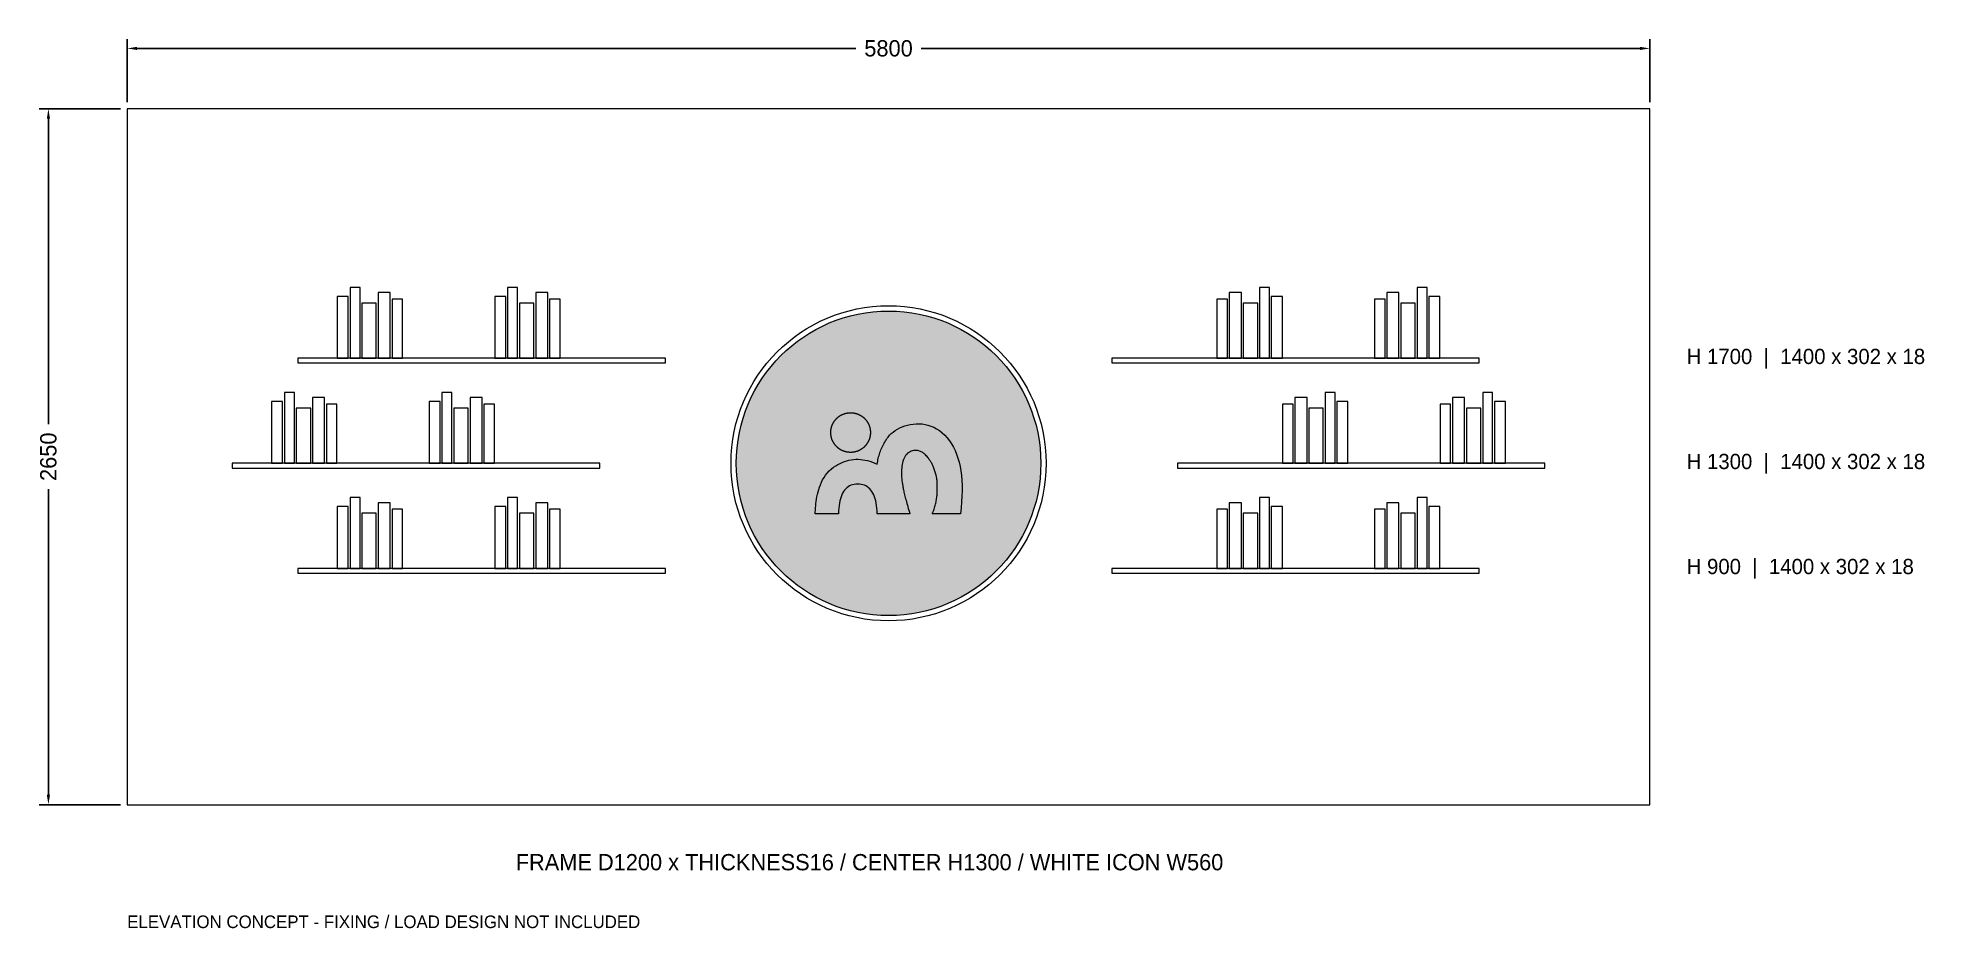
# Model space of a CAD drawing. Header units: millimetres. Extents: x -341 to 6845, y -471 to 2921.
import ezdxf

# ---------------------------------------------------------------- set-up
doc = ezdxf.new("R2010")
doc.units = ezdxf.units.MM
for name, color, linetype, lineweight, true_color in [('ART-BLUE', 7, 'Continuous', 20, 0x2e77ad), ('BOOKS-SYMBOLIC', 7, 'Continuous', 20, 0x6a828b), ('DIM', 7, 'Continuous', 20, 0x4a6778), ('FRAME', 7, 'Continuous', 20, 0x96784e), ('ICON', 7, 'Continuous', 20, 0xffffff), ('SHELF', 7, 'Continuous', 20, 0xbe9765), ('WALL', 7, 'Continuous', 20, 0x707a81)]:
    doc.layers.add(name, color=color, linetype=linetype, lineweight=lineweight, true_color=true_color)
doc.dimstyles.get("Standard").update_dxf_attribs({"dimtxt": 2.5, "dimasz": 2.5, "dimexe": 1.25, "dimexo": 0.625, "dimtad": 1, "dimcen": 2.5, "dimazin": 3, "dimtfac": 1, "dimtmove": 0, "dimatfit": 3})

msp = doc.modelspace()

# ---------------------------------------------------------------- texts
at = {"layer": 'DIM'}
for s, height, p in [('H 1700  |  1400 x 302 x 18', 58, (5940, 1678)), ('H 1300  |  1400 x 302 x 18', 58, (5940, 1278)), ('H 900  |  1400 x 302 x 18', 58, (5940, 878)), ('FRAME D1200 x THICKNESS16 / CENTER H1300 / WHITE ICON W560', 62, (1480, -250)), ('ELEVATION CONCEPT - FIXING / LOAD DESIGN NOT INCLUDED', 48, (0, -470))]:
    msp.add_text(s, height=height, dxfattribs=at).set_placement(p)

# ---------------------------------------------------------------- blocks, each defined once
blk = doc.blocks.new('_CLOSEDFILLED')
at = {"color": 0, "linetype": 'BYBLOCK'}
blk.add_solid([(-1, 0.16), (0, 0), (-1, -0.16)], dxfattribs=at)
blk = doc.blocks.new('*D1')
at = {"color": 4}
for p, q in [((0, 2675), (0, 2915)), ((38, 2880), (2776, 2880)), ((3024, 2880), (5762, 2880)), ((5800, 2675), (5800, 2915))]:
    blk.add_line(p, q, dxfattribs=at)
at = {"layer": 'Defpoints'}
for p in [(0, 2880), (0, 2650), (5800, 2650)]:
    blk.add_point(p, dxfattribs=at)
at = {"layer": 'DIM', "color": 4, "xscale": 38, "yscale": 38, "rotation": 180}
blk.add_blockref('_CLOSEDFILLED', (0, 2880), dxfattribs=at)
at = {"layer": 'DIM', "color": 4, "xscale": 38, "yscale": 38}
blk.add_blockref('_CLOSEDFILLED', (5800, 2880), dxfattribs=at)
at = {"layer": 'DIM', "color": 4, "insert": (2900, 2880), "char_height": 62, "attachment_point": 5}
blk.add_mtext('5800', dxfattribs=at)
blk = doc.blocks.new('*D2')
at = {"color": 4}
for p, q in [((-25, 2650), (-335, 2650)), ((-300, 1449), (-300, 2612)), ((-300, 38), (-300, 1201)), ((-25, 0), (-335, 0))]:
    blk.add_line(p, q, dxfattribs=at)
at = {"layer": 'Defpoints'}
for p in [(0, 2650), (-300, 0), (0, 0)]:
    blk.add_point(p, dxfattribs=at)
at = {"layer": 'DIM', "color": 4, "xscale": 38, "yscale": 38}
for p, rotation in [((-300, 2650), 90), ((-300, 0), 270)]:
    blk.add_blockref('_CLOSEDFILLED', p, dxfattribs=dict(at, rotation=rotation))
at = {"layer": 'DIM', "color": 4, "insert": (-300, 1325), "char_height": 62, "attachment_point": 5, "rotation": 90}
blk.add_mtext('2650', dxfattribs=at)

# ---------------------------------------------------------------- dimensions: what is measured, and where the dimension line sits
at = {"layer": 'DIM'}
dim = msp.add_linear_dim(base=(0, 2880), p1=(0, 2650), p2=(5800, 2650), text='5800', dimstyle='Standard', override={"dimtxt": 62, "dimasz": 38, "dimexe": 35, "dimexo": 25, "dimgap": 22, "dimclrd": 4, "dimclre": 4, "dimclrt": 4}, dxfattribs=at)
dim.commit()
dim.dimension.update_dxf_attribs({"geometry": '*D1', "text_midpoint": (2900, 2880)})
dim = msp.add_linear_dim(base=(-300, 0), p1=(0, 0), p2=(0, 2650), angle=90, text='2650', dimstyle='Standard', override={"dimtxt": 62, "dimasz": 38, "dimexe": 35, "dimexo": 25, "dimgap": 22, "dimclrd": 4, "dimclre": 4, "dimclrt": 4}, dxfattribs=at)
dim.commit()
dim.dimension.update_dxf_attribs({"geometry": '*D2', "text_midpoint": (-300, 1325)})

# ---------------------------------------------------------------- hatches: boundary and pattern name
at = {"layer": 'ART-BLUE'}
h = msp.add_hatch(color=256, dxfattribs=at)
edge = h.paths.add_edge_path()
edge.add_arc((2900, 1300), 580, 0, 360)
at = {"layer": 'ART-BLUE', "true_color": 0x6c9fbe}
msp.add_hatch(color=256, dxfattribs=at).paths.add_polyline_path([(3161, 1682.8), (2929, 1613.2), (2795.6, 1711.8), (2773.564, 1866.05), (2776.396, 1866.676), (2779.875, 1867.424), (2783.359, 1868.15), (2786.848, 1868.855), (2790.34, 1869.539), (2793.837, 1870.201), (2797.338, 1870.842), (2800.842, 1871.461), (2804.35, 1872.059), (2807.862, 1872.635), (2811.378, 1873.189), (2814.896, 1873.722), (2818.418, 1874.234), (2821.943, 1874.724), (2825.471, 1875.192), (2829.002, 1875.638), (2832.535, 1876.063), (2836.071, 1876.466), (2839.609, 1876.847), (2843.15, 1877.207), (2846.693, 1877.545), (2850.238, 1877.861), (2853.784, 1878.156), (2857.333, 1878.428), (2860.883, 1878.679), (2864.434, 1878.909), (2867.987, 1879.116), (2871.541, 1879.301), (2875.096, 1879.465), (2878.652, 1879.607), (2882.209, 1879.727), (2885.766, 1879.825), (2889.324, 1879.902), (2892.883, 1879.956), (2896.441, 1879.989), (2900, 1880), (2903.559, 1879.989), (2907.117, 1879.956), (2910.676, 1879.902), (2914.234, 1879.825), (2917.791, 1879.727), (2921.348, 1879.607), (2924.904, 1879.465), (2928.459, 1879.301), (2932.013, 1879.116), (2935.566, 1878.909), (2939.117, 1878.679), (2942.667, 1878.428), (2946.216, 1878.156), (2949.762, 1877.861), (2953.307, 1877.545), (2956.85, 1877.207), (2960.391, 1876.847), (2963.929, 1876.466), (2967.465, 1876.063), (2970.998, 1875.638), (2974.529, 1875.192), (2978.057, 1874.724), (2981.582, 1874.234), (2985.104, 1873.722), (2988.622, 1873.189), (2992.138, 1872.635), (2995.65, 1872.059), (2999.158, 1871.461), (3002.662, 1870.842), (3006.163, 1870.201), (3009.66, 1869.539), (3013.152, 1868.855), (3016.641, 1868.15), (3020.125, 1867.424), (3023.604, 1866.676), (3027.079, 1865.907), (3030.549, 1865.117), (3034.014, 1864.305), (3037.474, 1863.472), (3040.929, 1862.618), (3044.378, 1861.743), (3047.822, 1860.846), (3051.261, 1859.929), (3054.693, 1858.99), (3058.12, 1858.03), (3061.541, 1857.05), (3064.956, 1856.048), (3068.365, 1855.025), (3071.768, 1853.982), (3075.163, 1852.918), (3078.553, 1851.832), (3081.935, 1850.726), (3085.311, 1849.6), (3088.68, 1848.452), (3092.042, 1847.284), (3095.396, 1846.096), (3098.743, 1844.886), (3102.083, 1843.657), (3105.415, 1842.406), (3108.739, 1841.136), (3112.056, 1839.845), (3115.364, 1838.534), (3118.664, 1837.202), (3121.956, 1835.85), (3125.24, 1834.478), (3128.515, 1833.086), (3131.782, 1831.674), (3135.04, 1830.242), (3138.289, 1828.789), (3141.529, 1827.317), (3144.76, 1825.826), (3147.982, 1824.314), (3151.194, 1822.782), (3154.397, 1821.231), (3157.591, 1819.66), (3160.775, 1818.07), (3163.948, 1816.46), (3167.112, 1814.831), (3170.266, 1813.182), (3173.41, 1811.514), (3176.544, 1809.827), (3179.667, 1808.121), (3182.779, 1806.395), (3183.783, 1805.83), (3161, 1682.8)])
at = {"layer": 'ART-BLUE', "true_color": 0x184b7a}
msp.add_hatch(color=256, dxfattribs=at).paths.add_polyline_path([(2795.6, 1711.8), (2679.6, 1532), (2380.319, 1557.548), (2380.34, 1557.591), (2381.93, 1560.775), (2383.54, 1563.948), (2385.169, 1567.112), (2386.818, 1570.266), (2388.486, 1573.41), (2390.173, 1576.544), (2391.879, 1579.667), (2393.605, 1582.779), (2395.35, 1585.881), (2397.113, 1588.972), (2398.896, 1592.052), (2400.697, 1595.121), (2402.517, 1598.18), (2404.356, 1601.226), (2406.214, 1604.262), (2408.09, 1607.286), (2409.985, 1610.299), (2411.898, 1613.299), (2413.83, 1616.288), (2415.78, 1619.266), (2417.748, 1622.231), (2419.734, 1625.184), (2421.738, 1628.124), (2423.761, 1631.053), (2425.801, 1633.969), (2427.859, 1636.872), (2429.935, 1639.763), (2432.028, 1642.641), (2434.14, 1645.506), (2436.268, 1648.358), (2438.415, 1651.196), (2440.578, 1654.022), (2442.759, 1656.834), (2444.957, 1659.633), (2447.172, 1662.419), (2449.405, 1665.19), (2451.654, 1667.948), (2453.92, 1670.692), (2456.203, 1673.422), (2458.503, 1676.138), (2460.819, 1678.84), (2463.152, 1681.528), (2465.501, 1684.201), (2467.866, 1686.86), (2470.248, 1689.504), (2472.646, 1692.134), (2475.061, 1694.749), (2477.491, 1697.349), (2479.937, 1699.934), (2482.399, 1702.503), (2484.876, 1705.058), (2487.369, 1707.598), (2489.878, 1710.122), (2492.402, 1712.631), (2494.942, 1715.124), (2497.497, 1717.601), (2500.066, 1720.063), (2502.651, 1722.509), (2505.251, 1724.939), (2507.866, 1727.354), (2510.496, 1729.752), (2513.14, 1732.134), (2515.799, 1734.499), (2518.472, 1736.848), (2521.16, 1739.181), (2523.862, 1741.497), (2526.578, 1743.797), (2529.308, 1746.08), (2532.052, 1748.346), (2534.81, 1750.595), (2537.581, 1752.828), (2540.367, 1755.043), (2543.166, 1757.241), (2545.978, 1759.422), (2548.804, 1761.585), (2551.642, 1763.732), (2554.494, 1765.86), (2557.359, 1767.972), (2560.237, 1770.065), (2563.128, 1772.141), (2566.031, 1774.199), (2568.947, 1776.239), (2571.876, 1778.262), (2574.816, 1780.266), (2577.769, 1782.252), (2580.734, 1784.22), (2583.712, 1786.17), (2586.701, 1788.102), (2589.701, 1790.015), (2592.714, 1791.91), (2595.738, 1793.786), (2598.774, 1795.644), (2601.82, 1797.483), (2604.879, 1799.303), (2607.948, 1801.104), (2611.028, 1802.887), (2614.119, 1804.65), (2617.221, 1806.395), (2620.333, 1808.121), (2623.456, 1809.827), (2626.59, 1811.514), (2629.734, 1813.182), (2632.888, 1814.831), (2636.052, 1816.46), (2639.225, 1818.07), (2642.409, 1819.66), (2645.603, 1821.231), (2648.806, 1822.782), (2652.018, 1824.314), (2655.24, 1825.826), (2658.471, 1827.317), (2661.711, 1828.789), (2664.96, 1830.242), (2668.218, 1831.674), (2671.485, 1833.086), (2674.76, 1834.478), (2678.044, 1835.85), (2681.336, 1837.202), (2684.636, 1838.534), (2687.944, 1839.845), (2691.261, 1841.136), (2694.585, 1842.406), (2697.917, 1843.657), (2701.257, 1844.886), (2704.604, 1846.096), (2707.958, 1847.284), (2711.32, 1848.452), (2714.689, 1849.6), (2718.065, 1850.726), (2721.447, 1851.832), (2724.837, 1852.918), (2728.232, 1853.982), (2731.635, 1855.025), (2735.044, 1856.048), (2738.459, 1857.05), (2741.88, 1858.03), (2745.307, 1858.99), (2748.739, 1859.929), (2752.178, 1860.846), (2755.622, 1861.743), (2759.071, 1862.618), (2762.526, 1863.472), (2765.986, 1864.305), (2769.451, 1865.117), (2772.921, 1865.907), (2773.564, 1866.05), (2795.6, 1711.8)])
at = {"layer": 'ART-BLUE', "true_color": 0x326d9d}
msp.add_hatch(color=256, dxfattribs=at).paths.add_polyline_path([(3340.8, 1445), (3161, 1682.8), (3183.783, 1805.83), (3185.881, 1804.65), (3188.972, 1802.887), (3192.052, 1801.104), (3195.121, 1799.303), (3198.18, 1797.483), (3201.226, 1795.644), (3204.262, 1793.786), (3207.286, 1791.91), (3210.299, 1790.015), (3213.299, 1788.102), (3216.288, 1786.17), (3219.266, 1784.22), (3222.231, 1782.252), (3225.184, 1780.266), (3228.124, 1778.262), (3231.053, 1776.239), (3233.969, 1774.199), (3236.872, 1772.141), (3239.763, 1770.065), (3242.641, 1767.972), (3245.506, 1765.86), (3248.358, 1763.732), (3251.196, 1761.585), (3254.022, 1759.422), (3256.834, 1757.241), (3259.633, 1755.043), (3262.419, 1752.828), (3265.19, 1750.595), (3267.948, 1748.346), (3270.692, 1746.08), (3273.422, 1743.797), (3276.138, 1741.497), (3278.84, 1739.181), (3281.528, 1736.848), (3284.201, 1734.499), (3286.86, 1732.134), (3289.504, 1729.752), (3292.134, 1727.354), (3294.749, 1724.939), (3297.349, 1722.509), (3299.934, 1720.063), (3302.503, 1717.601), (3305.058, 1715.124), (3307.598, 1712.631), (3310.122, 1710.122), (3312.631, 1707.598), (3315.124, 1705.058), (3317.601, 1702.503), (3320.063, 1699.934), (3322.509, 1697.349), (3324.939, 1694.749), (3327.354, 1692.134), (3329.752, 1689.504), (3332.134, 1686.86), (3334.499, 1684.201), (3336.848, 1681.528), (3339.181, 1678.84), (3341.497, 1676.138), (3343.797, 1673.422), (3346.08, 1670.692), (3348.346, 1667.948), (3350.595, 1665.19), (3352.828, 1662.419), (3355.043, 1659.633), (3357.241, 1656.834), (3359.422, 1654.022), (3361.585, 1651.196), (3363.732, 1648.358), (3365.86, 1645.506), (3367.972, 1642.641), (3370.065, 1639.763), (3372.141, 1636.872), (3374.199, 1633.969), (3376.239, 1631.053), (3378.262, 1628.124), (3380.266, 1625.184), (3382.252, 1622.231), (3384.22, 1619.266), (3386.17, 1616.288), (3388.102, 1613.299), (3390.015, 1610.299), (3391.91, 1607.286), (3393.786, 1604.262), (3395.644, 1601.226), (3397.483, 1598.18), (3399.303, 1595.121), (3401.104, 1592.052), (3402.887, 1588.972), (3404.65, 1585.881), (3406.395, 1582.779), (3408.121, 1579.667), (3409.827, 1576.544), (3411.514, 1573.41), (3413.182, 1570.266), (3414.831, 1567.112), (3416.46, 1563.948), (3418.07, 1560.775), (3419.66, 1557.591), (3421.231, 1554.397), (3422.782, 1551.194), (3424.314, 1547.982), (3425.826, 1544.76), (3427.317, 1541.529), (3428.789, 1538.289), (3430.242, 1535.04), (3431.674, 1531.782), (3433.086, 1528.515), (3434.478, 1525.24), (3435.85, 1521.956), (3437.202, 1518.664), (3438.534, 1515.364), (3439.845, 1512.056), (3441.136, 1508.739), (3442.406, 1505.415), (3443.657, 1502.083), (3444.886, 1498.743), (3446.096, 1495.396), (3447.284, 1492.042), (3448.452, 1488.68), (3449.6, 1485.311), (3450.726, 1481.935), (3451.832, 1478.553), (3452.918, 1475.163), (3453.982, 1471.768), (3455.025, 1468.365), (3456.048, 1464.956), (3457.05, 1461.541), (3458.03, 1458.12), (3458.99, 1454.693), (3459.929, 1451.261), (3460.846, 1447.822), (3461.743, 1444.378), (3462.618, 1440.929), (3463.472, 1437.474), (3464.305, 1434.014), (3465.117, 1430.549), (3465.907, 1427.079), (3466.362, 1425.024), (3340.8, 1445)])
at = {"layer": 'ART-BLUE', "true_color": 0x245a8a}
msp.add_hatch(color=256, dxfattribs=at).paths.add_polyline_path([(2929, 1613.2), (3340.8, 1445), (3259.6, 1160.8), (2969.6, 1085.4), (2650.6, 1195.6), (2679.6, 1532), (2929, 1613.2)])
at = {"layer": 'ART-BLUE', "true_color": 0x4088b5}
msp.add_hatch(color=256, dxfattribs=at).paths.add_polyline_path([(2679.6, 1532), (2650.6, 1195.6), (2389.6, 1097), (2350.129, 1115.502), (2349.274, 1118.065), (2348.168, 1121.447), (2347.082, 1124.837), (2346.018, 1128.232), (2344.975, 1131.635), (2343.952, 1135.044), (2342.95, 1138.459), (2341.97, 1141.88), (2341.01, 1145.307), (2340.071, 1148.739), (2339.154, 1152.178), (2338.257, 1155.622), (2337.382, 1159.071), (2336.528, 1162.526), (2335.695, 1165.986), (2334.883, 1169.451), (2334.093, 1172.921), (2333.324, 1176.396), (2332.576, 1179.875), (2331.85, 1183.359), (2331.145, 1186.848), (2330.461, 1190.34), (2329.799, 1193.837), (2329.158, 1197.338), (2328.539, 1200.842), (2327.941, 1204.35), (2327.365, 1207.862), (2326.811, 1211.378), (2326.278, 1214.896), (2325.766, 1218.418), (2325.276, 1221.943), (2324.808, 1225.471), (2324.362, 1229.002), (2323.937, 1232.535), (2323.534, 1236.071), (2323.153, 1239.609), (2322.793, 1243.15), (2322.455, 1246.693), (2322.139, 1250.238), (2321.844, 1253.784), (2321.572, 1257.333), (2321.321, 1260.883), (2321.091, 1264.434), (2320.884, 1267.987), (2320.699, 1271.541), (2320.535, 1275.096), (2320.393, 1278.652), (2320.273, 1282.209), (2320.175, 1285.766), (2320.098, 1289.324), (2320.044, 1292.883), (2320.011, 1296.441), (2320, 1300), (2320.011, 1303.559), (2320.044, 1307.117), (2320.098, 1310.676), (2320.175, 1314.234), (2320.273, 1317.791), (2320.393, 1321.348), (2320.535, 1324.904), (2320.699, 1328.459), (2320.884, 1332.013), (2321.091, 1335.566), (2321.321, 1339.117), (2321.572, 1342.667), (2321.844, 1346.216), (2322.139, 1349.762), (2322.455, 1353.307), (2322.793, 1356.85), (2323.153, 1360.391), (2323.534, 1363.929), (2323.937, 1367.465), (2324.362, 1370.998), (2324.808, 1374.529), (2325.276, 1378.057), (2325.766, 1381.582), (2326.278, 1385.104), (2326.811, 1388.622), (2327.365, 1392.138), (2327.941, 1395.65), (2328.539, 1399.158), (2329.158, 1402.662), (2329.799, 1406.163), (2330.461, 1409.66), (2331.145, 1413.152), (2331.85, 1416.641), (2332.576, 1420.125), (2333.324, 1423.604), (2334.093, 1427.079), (2334.883, 1430.549), (2335.695, 1434.014), (2336.528, 1437.474), (2337.382, 1440.929), (2338.257, 1444.378), (2339.154, 1447.822), (2340.071, 1451.261), (2341.01, 1454.693), (2341.97, 1458.12), (2342.95, 1461.541), (2343.952, 1464.956), (2344.975, 1468.365), (2346.018, 1471.768), (2347.082, 1475.163), (2348.168, 1478.553), (2349.274, 1481.935), (2350.4, 1485.311), (2351.548, 1488.68), (2352.716, 1492.042), (2353.904, 1495.396), (2355.114, 1498.743), (2356.343, 1502.083), (2357.594, 1505.415), (2358.864, 1508.739), (2360.155, 1512.056), (2361.466, 1515.364), (2362.798, 1518.664), (2364.15, 1521.956), (2365.522, 1525.24), (2366.914, 1528.515), (2368.326, 1531.782), (2369.758, 1535.04), (2371.211, 1538.289), (2372.683, 1541.529), (2374.174, 1544.76), (2375.686, 1547.982), (2377.218, 1551.194), (2378.769, 1554.397), (2380.319, 1557.548), (2679.6, 1532)])
at = {"layer": 'ART-BLUE', "true_color": 0x1b4674}
msp.add_hatch(color=256, dxfattribs=at).paths.add_polyline_path([(3466.362, 1425.024), (3466.676, 1423.604), (3467.424, 1420.125), (3468.15, 1416.641), (3468.855, 1413.152), (3469.539, 1409.66), (3470.201, 1406.163), (3470.842, 1402.662), (3471.461, 1399.158), (3472.059, 1395.65), (3472.635, 1392.138), (3473.189, 1388.622), (3473.722, 1385.104), (3474.234, 1381.582), (3474.724, 1378.057), (3475.192, 1374.529), (3475.638, 1370.998), (3476.063, 1367.465), (3476.466, 1363.929), (3476.847, 1360.391), (3477.207, 1356.85), (3477.545, 1353.307), (3477.861, 1349.762), (3478.156, 1346.216), (3478.428, 1342.667), (3478.679, 1339.117), (3478.909, 1335.566), (3479.116, 1332.013), (3479.301, 1328.459), (3479.465, 1324.904), (3479.607, 1321.348), (3479.727, 1317.791), (3479.825, 1314.234), (3479.902, 1310.676), (3479.956, 1307.117), (3479.989, 1303.559), (3480, 1300), (3479.989, 1296.441), (3479.956, 1292.883), (3479.902, 1289.324), (3479.825, 1285.766), (3479.727, 1282.209), (3479.607, 1278.652), (3479.465, 1275.096), (3479.301, 1271.541), (3479.116, 1267.987), (3478.909, 1264.434), (3478.679, 1260.883), (3478.428, 1257.333), (3478.156, 1253.784), (3477.861, 1250.238), (3477.545, 1246.693), (3477.207, 1243.15), (3476.847, 1239.609), (3476.466, 1236.071), (3476.063, 1232.535), (3475.638, 1229.002), (3475.192, 1225.471), (3474.724, 1221.943), (3474.234, 1218.418), (3473.722, 1214.896), (3473.189, 1211.378), (3472.635, 1207.862), (3472.059, 1204.35), (3471.461, 1200.842), (3470.842, 1197.338), (3470.201, 1193.837), (3469.539, 1190.34), (3468.855, 1186.848), (3468.15, 1183.359), (3467.424, 1179.875), (3466.676, 1176.396), (3465.907, 1172.921), (3465.117, 1169.451), (3464.305, 1165.986), (3463.472, 1162.526), (3462.618, 1159.071), (3461.743, 1155.622), (3460.846, 1152.178), (3459.929, 1148.739), (3458.99, 1145.307), (3458.03, 1141.88), (3457.05, 1138.459), (3456.048, 1135.044), (3455.025, 1131.635), (3453.982, 1128.232), (3452.918, 1124.837), (3451.832, 1121.447), (3450.726, 1118.065), (3449.6, 1114.689), (3448.452, 1111.32), (3447.284, 1107.958), (3446.096, 1104.604), (3444.886, 1101.257), (3443.657, 1097.917), (3442.406, 1094.585), (3441.136, 1091.261), (3439.845, 1087.944), (3438.534, 1084.636), (3437.202, 1081.336), (3435.85, 1078.044), (3434.478, 1074.76), (3433.086, 1071.485), (3431.674, 1068.218), (3430.242, 1064.96), (3428.789, 1061.711), (3427.317, 1058.471), (3425.826, 1055.24), (3424.314, 1052.018), (3422.782, 1048.806), (3421.231, 1045.603), (3419.66, 1042.409), (3418.07, 1039.225), (3416.46, 1036.052), (3414.831, 1032.888), (3413.182, 1029.734), (3411.514, 1026.59), (3409.827, 1023.456), (3408.121, 1020.333), (3406.395, 1017.221), (3404.65, 1014.119), (3402.887, 1011.028), (3401.104, 1007.948), (3399.303, 1004.879), (3397.483, 1001.82), (3395.644, 998.774), (3393.786, 995.738), (3391.91, 992.714), (3390.015, 989.701), (3388.102, 986.701), (3386.17, 983.712), (3384.22, 980.734), (3382.252, 977.769), (3380.266, 974.816), (3378.262, 971.876), (3376.239, 968.947), (3374.199, 966.031), (3372.141, 963.128), (3370.065, 960.237), (3367.972, 957.359), (3365.86, 954.494), (3363.732, 951.642), (3362.081, 949.46), (3317.6, 957.8), (3259.6, 1160.8), (3340.8, 1445), (3466.362, 1425.024)])
at = {"layer": 'ART-BLUE', "true_color": 0x225e93}
msp.add_hatch(color=256, dxfattribs=at).paths.add_polyline_path([(2389.6, 1097), (2650.6, 1195.6), (2737.6, 859.2), (2670.722, 767.243), (2668.218, 768.326), (2664.96, 769.758), (2661.711, 771.211), (2658.471, 772.683), (2655.24, 774.174), (2652.018, 775.686), (2648.806, 777.218), (2645.603, 778.769), (2642.409, 780.34), (2639.225, 781.93), (2636.052, 783.54), (2632.888, 785.169), (2629.734, 786.818), (2626.59, 788.486), (2623.456, 790.173), (2620.333, 791.879), (2617.221, 793.605), (2614.119, 795.35), (2611.028, 797.113), (2607.948, 798.896), (2604.879, 800.697), (2601.82, 802.517), (2598.774, 804.356), (2595.738, 806.214), (2592.714, 808.09), (2589.701, 809.985), (2586.701, 811.898), (2583.712, 813.83), (2580.734, 815.78), (2577.769, 817.748), (2574.816, 819.734), (2571.876, 821.738), (2568.947, 823.761), (2566.031, 825.801), (2563.128, 827.859), (2560.237, 829.935), (2557.359, 832.028), (2554.494, 834.14), (2551.642, 836.268), (2548.804, 838.415), (2545.978, 840.578), (2543.166, 842.759), (2540.367, 844.957), (2537.581, 847.172), (2534.81, 849.405), (2532.052, 851.654), (2529.308, 853.92), (2526.578, 856.203), (2523.862, 858.503), (2521.16, 860.819), (2518.472, 863.152), (2515.799, 865.501), (2513.14, 867.866), (2510.496, 870.248), (2507.866, 872.646), (2505.251, 875.061), (2502.651, 877.491), (2500.066, 879.937), (2497.497, 882.399), (2494.942, 884.876), (2492.402, 887.369), (2489.878, 889.878), (2487.369, 892.402), (2484.876, 894.942), (2482.399, 897.497), (2479.937, 900.066), (2477.491, 902.651), (2475.061, 905.251), (2472.646, 907.866), (2470.248, 910.496), (2467.866, 913.14), (2465.501, 915.799), (2463.152, 918.472), (2460.819, 921.16), (2458.503, 923.862), (2456.203, 926.578), (2453.92, 929.308), (2451.654, 932.052), (2449.405, 934.81), (2447.172, 937.581), (2444.957, 940.367), (2442.759, 943.166), (2440.578, 945.978), (2438.415, 948.804), (2436.268, 951.642), (2434.14, 954.494), (2432.028, 957.359), (2429.935, 960.237), (2427.859, 963.128), (2425.801, 966.031), (2423.761, 968.947), (2421.738, 971.876), (2419.734, 974.816), (2417.748, 977.769), (2415.78, 980.734), (2413.83, 983.712), (2411.898, 986.701), (2409.985, 989.701), (2408.09, 992.714), (2406.214, 995.738), (2404.356, 998.774), (2402.517, 1001.82), (2400.697, 1004.879), (2398.896, 1007.948), (2397.113, 1011.028), (2395.35, 1014.119), (2393.605, 1017.221), (2391.879, 1020.333), (2390.173, 1023.456), (2388.486, 1026.59), (2386.818, 1029.734), (2385.169, 1032.888), (2383.54, 1036.052), (2381.93, 1039.225), (2380.34, 1042.409), (2378.769, 1045.603), (2377.218, 1048.806), (2375.686, 1052.018), (2374.174, 1055.24), (2372.683, 1058.471), (2371.211, 1061.711), (2369.758, 1064.96), (2368.326, 1068.218), (2366.914, 1071.485), (2365.522, 1074.76), (2364.15, 1078.044), (2362.798, 1081.336), (2361.466, 1084.636), (2360.155, 1087.944), (2358.864, 1091.261), (2357.594, 1094.585), (2356.343, 1097.917), (2355.114, 1101.257), (2353.904, 1104.604), (2352.716, 1107.958), (2351.548, 1111.32), (2350.4, 1114.689), (2350.129, 1115.502), (2389.6, 1097)])
at = {"layer": 'ART-BLUE', "true_color": 0x72a9c7}
msp.add_hatch(color=256, dxfattribs=at).paths.add_polyline_path([(2969.6, 1085.4), (3039.2, 830.2), (2737.6, 859.2), (2650.6, 1195.6), (2969.6, 1085.4)])
at = {"layer": 'ART-BLUE', "true_color": 0x3b7aa5}
msp.add_hatch(color=256, dxfattribs=at).paths.add_polyline_path([(3259.6, 1160.8), (3317.6, 957.8), (3362.081, 949.46), (3361.585, 948.804), (3359.422, 945.978), (3357.241, 943.166), (3355.043, 940.367), (3352.828, 937.581), (3350.595, 934.81), (3348.346, 932.052), (3346.08, 929.308), (3343.797, 926.578), (3341.497, 923.862), (3339.181, 921.16), (3336.848, 918.472), (3334.499, 915.799), (3332.134, 913.14), (3329.752, 910.496), (3327.354, 907.866), (3324.939, 905.251), (3322.509, 902.651), (3320.063, 900.066), (3317.601, 897.497), (3315.124, 894.942), (3312.631, 892.402), (3310.122, 889.878), (3307.598, 887.369), (3305.058, 884.876), (3302.503, 882.399), (3299.934, 879.937), (3297.349, 877.491), (3294.749, 875.061), (3292.134, 872.646), (3289.504, 870.248), (3286.86, 867.866), (3284.201, 865.501), (3281.528, 863.152), (3278.84, 860.819), (3276.138, 858.503), (3273.422, 856.203), (3270.692, 853.92), (3267.948, 851.654), (3265.19, 849.405), (3262.419, 847.172), (3259.633, 844.957), (3256.834, 842.759), (3254.022, 840.578), (3251.196, 838.415), (3248.358, 836.268), (3245.506, 834.14), (3242.641, 832.028), (3239.763, 829.935), (3236.872, 827.859), (3233.969, 825.801), (3231.053, 823.761), (3228.124, 821.738), (3225.184, 819.734), (3222.231, 817.748), (3219.266, 815.78), (3216.288, 813.83), (3213.299, 811.898), (3210.299, 809.985), (3207.286, 808.09), (3204.262, 806.214), (3201.226, 804.356), (3198.18, 802.517), (3195.121, 800.697), (3192.052, 798.896), (3188.972, 797.113), (3185.881, 795.35), (3182.779, 793.605), (3179.667, 791.879), (3176.544, 790.173), (3173.41, 788.486), (3170.266, 786.818), (3167.112, 785.169), (3163.948, 783.54), (3160.775, 781.93), (3157.591, 780.34), (3154.397, 778.769), (3151.194, 777.218), (3147.982, 775.686), (3144.76, 774.174), (3141.529, 772.683), (3138.289, 771.211), (3135.04, 769.758), (3131.782, 768.326), (3128.515, 766.914), (3125.24, 765.522), (3121.956, 764.15), (3118.664, 762.798), (3115.364, 761.466), (3112.056, 760.155), (3108.739, 758.864), (3105.415, 757.594), (3102.083, 756.343), (3098.743, 755.114), (3095.396, 753.904), (3092.042, 752.716), (3088.68, 751.548), (3085.311, 750.4), (3081.935, 749.274), (3078.553, 748.168), (3075.163, 747.082), (3071.768, 746.018), (3068.365, 744.975), (3064.956, 743.952), (3061.541, 742.95), (3058.12, 741.97), (3054.693, 741.01), (3051.261, 740.071), (3047.822, 739.154), (3044.378, 738.257), (3040.929, 737.382), (3037.474, 736.528), (3034.014, 735.695), (3030.549, 734.883), (3027.079, 734.093), (3023.604, 733.324), (3020.125, 732.576), (3016.641, 731.85), (3013.152, 731.145), (3009.66, 730.461), (3006.163, 729.799), (3002.662, 729.158), (2999.158, 728.539), (2995.65, 727.941), (2992.138, 727.365), (2988.622, 726.811), (2985.104, 726.278), (2981.582, 725.766), (2978.057, 725.276), (2974.529, 724.808), (2970.998, 724.362), (2967.465, 723.937), (2963.929, 723.534), (2960.391, 723.153), (2956.85, 722.793), (2953.307, 722.455), (2949.762, 722.139), (2946.216, 721.844), (2942.667, 721.572), (2939.117, 721.321), (2935.566, 721.091), (2932.013, 720.884), (2928.459, 720.699), (2924.904, 720.535), (2921.348, 720.393), (2917.791, 720.273), (2914.234, 720.175), (2910.676, 720.098), (2907.117, 720.044), (2903.559, 720.011), (2900, 720), (2896.441, 720.011), (2892.883, 720.044), (2889.324, 720.098), (2885.766, 720.175), (2882.209, 720.273), (2878.652, 720.393), (2875.096, 720.535), (2871.541, 720.699), (2867.987, 720.884), (2864.434, 721.091), (2860.883, 721.321), (2857.333, 721.572), (2853.784, 721.844), (2850.238, 722.139), (2846.693, 722.455), (2843.15, 722.793), (2839.609, 723.153), (2836.071, 723.534), (2832.535, 723.937), (2829.002, 724.362), (2825.471, 724.808), (2821.943, 725.276), (2818.418, 725.766), (2814.896, 726.278), (2811.378, 726.811), (2807.862, 727.365), (2804.35, 727.941), (2800.842, 728.539), (2797.338, 729.158), (2793.837, 729.799), (2790.34, 730.461), (2786.848, 731.145), (2783.359, 731.85), (2779.875, 732.576), (2776.396, 733.324), (2772.921, 734.093), (2769.451, 734.883), (2765.986, 735.695), (2762.526, 736.528), (2759.071, 737.382), (2755.622, 738.257), (2752.178, 739.154), (2748.739, 740.071), (2745.307, 741.01), (2741.88, 741.97), (2738.459, 742.95), (2735.044, 743.952), (2731.635, 744.975), (2728.232, 746.018), (2724.837, 747.082), (2721.447, 748.168), (2718.065, 749.274), (2714.689, 750.4), (2711.32, 751.548), (2707.958, 752.716), (2704.604, 753.904), (2701.257, 755.114), (2697.917, 756.343), (2694.585, 757.594), (2691.261, 758.864), (2687.944, 760.155), (2684.636, 761.466), (2681.336, 762.798), (2678.044, 764.15), (2674.76, 765.522), (2671.485, 766.914), (2670.722, 767.243), (2737.6, 859.2), (3039.2, 830.2), (2969.6, 1085.4), (3259.6, 1160.8)])
at = {"layer": 'ICON'}
for points in [[(2898.5, 1399.861), (2904.011, 1406.609), (2910.34, 1413.047), (2917.425, 1419.132), (2925.204, 1424.818), (2933.615, 1430.06), (2942.597, 1434.814), (2952.087, 1439.035), (2962.024, 1442.677), (2972.346, 1445.696), (2982.99, 1448.048), (2993.895, 1449.686), (3004.999, 1450.567), (3016.241, 1450.644), (3027.557, 1449.874), (3038.887, 1448.212), (3050.168, 1445.612), (3061.339, 1442.03), (3072.338, 1437.421), (3083.102, 1431.739), (3093.571, 1424.941), (3104.233, 1416.35), (3114.194, 1406.993), (3123.454, 1396.868), (3132.013, 1385.975), (3139.87, 1374.315), (3147.026, 1361.887), (3153.48, 1348.691), (3159.233, 1334.729), (3164.283, 1319.998), (3168.631, 1304.5), (3172.277, 1288.235), (3175.22, 1271.201), (3177.461, 1253.401), (3178.999, 1234.833), (3179.834, 1215.497), (3179.966, 1195.394), (3179.394, 1174.523), (3178.12, 1152.885), (3176.142, 1130.479), (3173.46, 1107.305), (3066.772, 1107.305), (3068.606, 1111.98), (3070.346, 1116.631), (3071.992, 1121.257), (3073.544, 1125.858), (3075.001, 1130.435), (3076.365, 1134.986), (3077.635, 1139.512), (3078.81, 1144.013), (3079.892, 1148.489), (3080.879, 1152.938), (3081.773, 1157.362), (3082.572, 1161.76), (3083.277, 1166.132), (3083.889, 1170.478), (3084.406, 1174.797), (3084.829, 1179.09), (3085.158, 1183.356), (3085.394, 1187.595), (3085.535, 1191.807), (3085.582, 1195.992), (3085.582, 1201.992), (3085.578, 1207.463), (3085.562, 1212.453), (3085.526, 1217.01), (3085.463, 1221.181), (3085.366, 1225.014), (3085.227, 1228.557), (3085.038, 1231.857), (3084.792, 1234.963), (3084.482, 1237.922), (3084.1, 1240.781), (3083.638, 1243.589), (3083.089, 1246.392), (3082.445, 1249.24), (3081.699, 1252.179), (3080.844, 1255.257), (3079.872, 1258.522), (3078.775, 1262.021), (3077.546, 1265.803), (3076.177, 1269.915), (3074.784, 1274.067), (3073.447, 1277.956), (3072.149, 1281.606), (3070.876, 1285.044), (3069.61, 1288.295), (3068.337, 1291.385), (3067.041, 1294.341), (3065.705, 1297.187), (3064.315, 1299.949), (3062.854, 1302.655), (3061.306, 1305.328), (3059.656, 1307.995), (3057.888, 1310.682), (3055.987, 1313.414), (3053.936, 1316.218), (3051.719, 1319.119), (3049.322, 1322.142), (3046.727, 1325.315), (3043.92, 1328.661), (3040.884, 1332.208), (3039.071, 1333.794), (3037.091, 1335.461), (3034.941, 1337.174), (3032.622, 1338.897), (3030.132, 1340.594), (3027.47, 1342.228), (3024.635, 1343.763), (3021.627, 1345.164), (3018.443, 1346.393), (3015.085, 1347.415), (3011.549, 1348.194), (3007.836, 1348.693), (3003.944, 1348.876), (2999.872, 1348.707), (2995.619, 1348.15), (2991.185, 1347.169), (2986.569, 1345.727), (2981.769, 1343.788), (2976.784, 1341.317), (2971.613, 1338.276), (2967.965, 1334.159), (2964.688, 1329.654), (2961.767, 1324.789), (2959.191, 1319.591), (2956.945, 1314.088), (2955.017, 1308.307), (2953.393, 1302.276), (2952.06, 1296.023), (2951.004, 1289.575), (2950.213, 1282.96), (2949.672, 1276.206), (2949.37, 1269.339), (2949.292, 1262.388), (2949.425, 1255.381), (2949.756, 1248.344), (2950.272, 1241.306), (2950.959, 1234.293), (2951.804, 1227.335), (2952.794, 1220.458), (2953.916, 1213.689), (2954.547, 1210.195), (2955.257, 1206.509), (2956.046, 1202.629), (2956.914, 1198.558), (2957.86, 1194.294), (2958.886, 1189.838), (2959.99, 1185.189), (2961.173, 1180.349), (2962.435, 1175.316), (2963.776, 1170.092), (2965.196, 1164.675), (2966.695, 1159.067), (2968.272, 1153.267), (2969.928, 1147.276), (2971.664, 1141.092), (2973.478, 1134.718), (2975.371, 1128.152), (2977.343, 1121.394), (2979.394, 1114.445), (2981.524, 1107.305), (2856.836, 1107.305), (2856.391, 1118.383), (2855.604, 1128.894), (2854.474, 1138.837), (2853, 1148.212), (2851.184, 1157.02), (2849.024, 1165.26), (2846.521, 1172.932), (2843.675, 1180.036), (2840.485, 1186.573), (2836.952, 1192.542), (2833.075, 1197.942), (2828.855, 1202.774), (2824.291, 1207.038), (2819.383, 1210.734), (2814.131, 1213.862), (2808.535, 1216.421), (2802.595, 1218.411), (2796.311, 1219.833), (2789.683, 1220.686), (2782.711, 1220.97), (2775.741, 1220.686), (2769.12, 1219.833), (2762.847, 1218.411), (2756.924, 1216.421), (2751.349, 1213.862), (2746.124, 1210.734), (2741.247, 1207.038), (2736.719, 1202.774), (2732.54, 1197.942), (2728.71, 1192.542), (2725.229, 1186.573), (2722.096, 1180.036), (2719.313, 1172.932), (2716.878, 1165.26), (2714.792, 1157.02), (2713.056, 1148.212), (2711.668, 1138.837), (2710.629, 1128.894), (2709.938, 1118.383), (2709.597, 1107.305), (2703.725, 1107.305), (2697.999, 1107.305), (2692.42, 1107.305), (2686.989, 1107.305), (2681.704, 1107.305), (2676.566, 1107.305), (2671.574, 1107.305), (2666.73, 1107.305), (2662.031, 1107.305), (2657.48, 1107.305), (2653.074, 1107.305), (2648.815, 1107.305), (2644.702, 1107.305), (2640.735, 1107.305), (2636.915, 1107.305), (2633.24, 1107.305), (2629.711, 1107.305), (2626.329, 1107.305), (2623.091, 1107.305), (2620, 1107.305), (2620.685, 1114.449), (2621.346, 1121.962), (2622.029, 1129.808), (2622.781, 1137.95), (2623.65, 1146.354), (2624.682, 1154.983), (2625.923, 1163.8), (2627.422, 1172.77), (2629.224, 1181.857), (2631.377, 1191.025), (2633.927, 1200.237), (2636.921, 1209.458), (2640.407, 1218.652), (2644.43, 1227.783), (2649.039, 1236.814), (2654.279, 1245.71), (2660.198, 1254.434), (2666.843, 1262.951), (2674.259, 1271.225), (2682.496, 1279.219), (2690.612, 1285.185), (2698.793, 1290.613), (2707.037, 1295.505), (2715.344, 1299.86), (2723.715, 1303.677), (2732.149, 1306.957), (2740.647, 1309.699), (2749.208, 1311.904), (2757.831, 1313.571), (2766.518, 1314.701), (2775.268, 1315.293), (2784.081, 1315.347), (2792.956, 1314.863), (2801.894, 1313.842), (2810.895, 1312.282), (2819.958, 1310.184), (2829.084, 1307.548), (2838.272, 1304.374), (2847.523, 1300.661), (2856.836, 1296.41), (2857.675, 1302.13), (2858.644, 1307.793), (2859.744, 1313.398), (2860.975, 1318.945), (2862.336, 1324.434), (2863.828, 1329.866), (2865.452, 1335.241), (2867.206, 1340.557), (2869.091, 1345.816), (2871.107, 1351.018), (2873.255, 1356.162), (2875.534, 1361.248), (2877.944, 1366.276), (2880.485, 1371.247), (2883.158, 1376.16), (2885.963, 1381.016), (2888.9, 1385.814), (2891.968, 1390.554), (2895.168, 1395.236), (2898.5, 1399.861)], [(2830.948, 1417.154), (2830.933, 1415.654), (2830.89, 1414.16), (2830.818, 1412.67), (2830.718, 1411.185), (2830.589, 1409.705), (2830.432, 1408.231), (2830.246, 1406.762), (2830.032, 1405.299), (2829.79, 1403.841), (2829.519, 1402.39), (2829.221, 1400.944), (2828.894, 1399.505), (2828.54, 1398.072), (2828.158, 1396.645), (2827.748, 1395.225), (2827.31, 1393.812), (2826.845, 1392.407), (2826.352, 1391.008), (2825.832, 1389.616), (2825.285, 1388.232), (2824.696, 1386.846), (2824.083, 1385.477), (2823.446, 1384.127), (2822.785, 1382.794), (2822.099, 1381.479), (2821.389, 1380.181), (2820.655, 1378.901), (2819.897, 1377.637), (2819.114, 1376.391), (2818.307, 1375.162), (2817.476, 1373.949), (2816.62, 1372.753), (2815.74, 1371.573), (2814.836, 1370.409), (2813.908, 1369.261), (2812.955, 1368.13), (2811.979, 1367.014), (2810.977, 1365.914), (2809.952, 1364.829), (2808.902, 1363.76), (2807.832, 1362.71), (2806.745, 1361.685), (2805.642, 1360.683), (2804.522, 1359.707), (2803.385, 1358.754), (2802.231, 1357.826), (2801.061, 1356.922), (2799.874, 1356.042), (2798.67, 1355.186), (2797.45, 1354.355), (2796.213, 1353.548), (2794.959, 1352.765), (2793.689, 1352.007), (2792.402, 1351.273), (2791.098, 1350.563), (2789.778, 1349.877), (2788.44, 1349.216), (2787.087, 1348.579), (2785.716, 1347.966), (2784.329, 1347.377), (2782.945, 1346.815), (2781.553, 1346.282), (2780.154, 1345.778), (2778.748, 1345.302), (2777.335, 1344.855), (2775.916, 1344.438), (2774.489, 1344.048), (2773.056, 1343.688), (2771.617, 1343.357), (2770.171, 1343.054), (2768.72, 1342.78), (2767.262, 1342.535), (2765.799, 1342.319), (2764.33, 1342.132), (2762.856, 1341.973), (2761.376, 1341.844), (2759.891, 1341.743), (2758.401, 1341.671), (2756.906, 1341.628), (2755.407, 1341.613), (2753.908, 1341.628), (2752.416, 1341.671), (2750.929, 1341.743), (2749.449, 1341.844), (2747.974, 1341.973), (2746.506, 1342.132), (2745.044, 1342.319), (2743.587, 1342.535), (2742.137, 1342.78), (2740.693, 1343.054), (2739.255, 1343.357), (2737.823, 1343.688), (2736.397, 1344.048), (2734.978, 1344.438), (2733.564, 1344.855), (2732.156, 1345.302), (2730.755, 1345.778), (2729.359, 1346.282), (2727.97, 1346.815), (2726.586, 1347.377), (2725.199, 1347.966), (2723.829, 1348.579), (2722.475, 1349.216), (2721.138, 1349.877), (2719.817, 1350.563), (2718.513, 1351.273), (2717.226, 1352.007), (2715.956, 1352.765), (2714.702, 1353.548), (2713.465, 1354.355), (2712.245, 1355.186), (2711.041, 1356.042), (2709.854, 1356.922), (2708.684, 1357.826), (2707.53, 1358.754), (2706.393, 1359.707), (2705.273, 1360.683), (2704.17, 1361.685), (2703.083, 1362.71), (2702.013, 1363.76), (2700.963, 1364.829), (2699.938, 1365.914), (2698.937, 1367.014), (2697.96, 1368.13), (2697.007, 1369.261), (2696.079, 1370.409), (2695.175, 1371.573), (2694.295, 1372.753), (2693.439, 1373.949), (2692.608, 1375.162), (2691.801, 1376.391), (2691.018, 1377.637), (2690.26, 1378.901), (2689.526, 1380.181), (2688.816, 1381.479), (2688.13, 1382.794), (2687.469, 1384.127), (2686.832, 1385.477), (2686.219, 1386.846), (2685.63, 1388.232), (2685.069, 1389.616), (2684.538, 1391.008), (2684.037, 1392.407), (2683.566, 1393.812), (2683.124, 1395.225), (2682.713, 1396.645), (2682.33, 1398.072), (2681.977, 1399.505), (2681.653, 1400.944), (2681.358, 1402.39), (2681.092, 1403.841), (2680.854, 1405.299), (2680.645, 1406.762), (2680.464, 1408.231), (2680.312, 1409.705), (2680.187, 1411.185), (2680.091, 1412.67), (2680.022, 1414.16), (2679.981, 1415.654), (2679.967, 1417.154), (2679.981, 1418.653), (2680.022, 1420.145), (2680.091, 1421.632), (2680.187, 1423.113), (2680.312, 1424.588), (2680.464, 1426.058), (2680.645, 1427.522), (2680.854, 1428.98), (2681.092, 1430.433), (2681.358, 1431.88), (2681.653, 1433.322), (2681.977, 1434.759), (2682.33, 1436.191), (2682.713, 1437.618), (2683.124, 1439.04), (2683.566, 1440.456), (2684.037, 1441.868), (2684.538, 1443.275), (2685.069, 1444.678), (2685.63, 1446.076), (2686.219, 1447.449), (2686.832, 1448.806), (2687.469, 1450.148), (2688.13, 1451.475), (2688.816, 1452.786), (2689.526, 1454.082), (2690.26, 1455.362), (2691.018, 1456.627), (2691.801, 1457.875), (2692.608, 1459.108), (2693.439, 1460.325), (2694.295, 1461.526), (2695.175, 1462.711), (2696.079, 1463.88), (2697.007, 1465.032), (2697.96, 1466.168), (2698.937, 1467.288), (2699.938, 1468.391), (2700.963, 1469.478), (2702.013, 1470.548), (2703.083, 1471.598), (2704.17, 1472.623), (2705.273, 1473.624), (2706.393, 1474.601), (2707.53, 1475.554), (2708.684, 1476.482), (2709.854, 1477.386), (2711.041, 1478.266), (2712.245, 1479.122), (2713.465, 1479.953), (2714.702, 1480.76), (2715.956, 1481.542), (2717.226, 1482.301), (2718.513, 1483.035), (2719.817, 1483.745), (2721.138, 1484.431), (2722.475, 1485.092), (2723.829, 1485.729), (2725.199, 1486.342), (2726.586, 1486.93), (2727.97, 1487.492), (2729.359, 1488.026), (2730.755, 1488.53), (2732.156, 1489.006), (2733.564, 1489.452), (2734.978, 1489.87), (2736.397, 1490.259), (2737.823, 1490.619), (2739.255, 1490.951), (2740.693, 1491.254), (2742.137, 1491.527), (2743.587, 1491.772), (2745.044, 1491.988), (2746.506, 1492.176), (2747.974, 1492.334), (2749.449, 1492.464), (2750.929, 1492.565), (2752.416, 1492.637), (2753.908, 1492.68), (2755.407, 1492.695), (2756.906, 1492.68), (2758.401, 1492.637), (2759.891, 1492.565), (2761.376, 1492.464), (2762.856, 1492.334), (2764.33, 1492.176), (2765.799, 1491.988), (2767.262, 1491.772), (2768.72, 1491.527), (2770.171, 1491.254), (2771.617, 1490.951), (2773.056, 1490.619), (2774.489, 1490.259), (2775.916, 1489.87), (2777.335, 1489.452), (2778.748, 1489.006), (2780.154, 1488.53), (2781.553, 1488.026), (2782.945, 1487.492), (2784.329, 1486.93), (2785.716, 1486.342), (2787.087, 1485.729), (2788.44, 1485.092), (2789.778, 1484.431), (2791.098, 1483.745), (2792.402, 1483.035), (2793.689, 1482.301), (2794.959, 1481.542), (2796.213, 1480.76), (2797.45, 1479.953), (2798.67, 1479.122), (2799.874, 1478.266), (2801.061, 1477.386), (2802.231, 1476.482), (2803.385, 1475.554), (2804.522, 1474.601), (2805.642, 1473.624), (2806.745, 1472.623), (2807.832, 1471.598), (2808.902, 1470.548), (2809.952, 1469.478), (2810.977, 1468.391), (2811.979, 1467.288), (2812.955, 1466.168), (2813.908, 1465.032), (2814.836, 1463.88), (2815.74, 1462.711), (2816.62, 1461.526), (2817.476, 1460.325), (2818.307, 1459.108), (2819.114, 1457.875), (2819.897, 1456.627), (2820.655, 1455.362), (2821.389, 1454.082), (2822.099, 1452.786), (2822.785, 1451.475), (2823.446, 1450.148), (2824.083, 1448.806), (2824.696, 1447.449), (2825.285, 1446.076), (2825.832, 1444.678), (2826.352, 1443.275), (2826.845, 1441.868), (2827.31, 1440.456), (2827.748, 1439.04), (2828.158, 1437.618), (2828.54, 1436.191), (2828.894, 1434.759), (2829.221, 1433.322), (2829.519, 1431.88), (2829.79, 1430.433), (2830.032, 1428.98), (2830.246, 1427.522), (2830.432, 1426.058), (2830.589, 1424.588), (2830.718, 1423.113), (2830.818, 1421.632), (2830.89, 1420.145), (2830.933, 1418.653), (2830.948, 1417.154)]]:
    msp.add_hatch(color=256, dxfattribs=at).paths.add_polyline_path(points)

# ---------------------------------------------------------------- linework, layer by layer
at = {"layer": 'BOOKS-SYMBOLIC'}
for points in [[(849, 1700), (887, 1700), (887, 1970), (849, 1970)], [(956, 1700), (1002, 1700), (1002, 1950), (956, 1950)], [(1449, 1700), (1487, 1700), (1487, 1970), (1449, 1970)], [(1556, 1700), (1602, 1700), (1602, 1950), (1556, 1950)], [(4198, 1700), (4244, 1700), (4244, 1950), (4198, 1950)], [(4313, 1700), (4351, 1700), (4351, 1970), (4313, 1970)], [(4798, 1700), (4844, 1700), (4844, 1950), (4798, 1950)], [(4913, 1700), (4951, 1700), (4951, 1970), (4913, 1970)], [(800, 1700), (842, 1700), (842, 1935), (800, 1935)], [(894, 1700), (949, 1700), (949, 1910), (894, 1910)], [(1009, 1700), (1049, 1700), (1049, 1925), (1009, 1925)], [(1400, 1700), (1442, 1700), (1442, 1935), (1400, 1935)], [(1494, 1700), (1549, 1700), (1549, 1910), (1494, 1910)], [(1609, 1700), (1649, 1700), (1649, 1925), (1609, 1925)], [(4151, 1700), (4191, 1700), (4191, 1925), (4151, 1925)], [(4251, 1700), (4306, 1700), (4306, 1910), (4251, 1910)], [(4358, 1700), (4400, 1700), (4400, 1935), (4358, 1935)], [(4751, 1700), (4791, 1700), (4791, 1925), (4751, 1925)], [(4851, 1700), (4906, 1700), (4906, 1910), (4851, 1910)], [(4958, 1700), (5000, 1700), (5000, 1935), (4958, 1935)], [(550, 1300), (592, 1300), (592, 1535), (550, 1535)], [(599, 1300), (637, 1300), (637, 1570), (599, 1570)], [(644, 1300), (699, 1300), (699, 1510), (644, 1510)], [(706, 1300), (752, 1300), (752, 1550), (706, 1550)], [(759, 1300), (799, 1300), (799, 1525), (759, 1525)], [(1150, 1300), (1192, 1300), (1192, 1535), (1150, 1535)], [(1199, 1300), (1237, 1300), (1237, 1570), (1199, 1570)], [(1244, 1300), (1299, 1300), (1299, 1510), (1244, 1510)], [(1306, 1300), (1352, 1300), (1352, 1550), (1306, 1550)], [(1359, 1300), (1399, 1300), (1399, 1525), (1359, 1525)], [(4401, 1300), (4441, 1300), (4441, 1525), (4401, 1525)], [(4448, 1300), (4494, 1300), (4494, 1550), (4448, 1550)], [(4501, 1300), (4556, 1300), (4556, 1510), (4501, 1510)], [(4563, 1300), (4601, 1300), (4601, 1570), (4563, 1570)], [(4608, 1300), (4650, 1300), (4650, 1535), (4608, 1535)], [(5001, 1300), (5041, 1300), (5041, 1525), (5001, 1525)], [(5048, 1300), (5094, 1300), (5094, 1550), (5048, 1550)], [(5101, 1300), (5156, 1300), (5156, 1510), (5101, 1510)], [(5163, 1300), (5201, 1300), (5201, 1570), (5163, 1570)], [(5208, 1300), (5250, 1300), (5250, 1535), (5208, 1535)], [(849, 900), (887, 900), (887, 1170), (849, 1170)], [(956, 900), (1002, 900), (1002, 1150), (956, 1150)], [(1449, 900), (1487, 900), (1487, 1170), (1449, 1170)], [(1556, 900), (1602, 900), (1602, 1150), (1556, 1150)], [(4198, 900), (4244, 900), (4244, 1150), (4198, 1150)], [(4313, 900), (4351, 900), (4351, 1170), (4313, 1170)], [(4798, 900), (4844, 900), (4844, 1150), (4798, 1150)], [(4913, 900), (4951, 900), (4951, 1170), (4913, 1170)], [(800, 900), (842, 900), (842, 1135), (800, 1135)], [(894, 900), (949, 900), (949, 1110), (894, 1110)], [(1009, 900), (1049, 900), (1049, 1125), (1009, 1125)], [(1400, 900), (1442, 900), (1442, 1135), (1400, 1135)], [(1494, 900), (1549, 900), (1549, 1110), (1494, 1110)], [(1609, 900), (1649, 900), (1649, 1125), (1609, 1125)], [(4151, 900), (4191, 900), (4191, 1125), (4151, 1125)], [(4251, 900), (4306, 900), (4306, 1110), (4251, 1110)], [(4358, 900), (4400, 900), (4400, 1135), (4358, 1135)], [(4751, 900), (4791, 900), (4791, 1125), (4751, 1125)], [(4851, 900), (4906, 900), (4906, 1110), (4851, 1110)], [(4958, 900), (5000, 900), (5000, 1135), (4958, 1135)]]:
    msp.add_lwpolyline(points, close=True, dxfattribs=at)
at = {"layer": 'FRAME'}
for radius in [600, 580]:
    msp.add_circle((2900, 1300), radius, dxfattribs=at)
at = {"layer": 'ICON'}
for points in [[(2898.5, 1399.861), (2904.011, 1406.609), (2910.34, 1413.047), (2917.425, 1419.132), (2925.204, 1424.818), (2933.615, 1430.06), (2942.597, 1434.814), (2952.087, 1439.035), (2962.024, 1442.677), (2972.346, 1445.696), (2982.99, 1448.048), (2993.895, 1449.686), (3004.999, 1450.567), (3016.241, 1450.644), (3027.557, 1449.874), (3038.887, 1448.212), (3050.168, 1445.612), (3061.339, 1442.03), (3072.338, 1437.421), (3083.102, 1431.739), (3093.571, 1424.941), (3104.233, 1416.35), (3114.194, 1406.993), (3123.454, 1396.868), (3132.013, 1385.975), (3139.87, 1374.315), (3147.026, 1361.887), (3153.48, 1348.691), (3159.233, 1334.729), (3164.283, 1319.998), (3168.631, 1304.5), (3172.277, 1288.235), (3175.22, 1271.201), (3177.461, 1253.401), (3178.999, 1234.833), (3179.834, 1215.497), (3179.966, 1195.394), (3179.394, 1174.523), (3178.12, 1152.885), (3176.142, 1130.479), (3173.46, 1107.305), (3066.772, 1107.305), (3068.606, 1111.98), (3070.346, 1116.631), (3071.992, 1121.257), (3073.544, 1125.858), (3075.001, 1130.435), (3076.365, 1134.986), (3077.635, 1139.512), (3078.81, 1144.013), (3079.892, 1148.489), (3080.879, 1152.938), (3081.773, 1157.362), (3082.572, 1161.76), (3083.277, 1166.132), (3083.889, 1170.478), (3084.406, 1174.797), (3084.829, 1179.09), (3085.158, 1183.356), (3085.394, 1187.595), (3085.535, 1191.807), (3085.582, 1195.992), (3085.582, 1201.992), (3085.578, 1207.463), (3085.562, 1212.453), (3085.526, 1217.01), (3085.463, 1221.181), (3085.366, 1225.014), (3085.227, 1228.557), (3085.038, 1231.857), (3084.792, 1234.963), (3084.482, 1237.922), (3084.1, 1240.781), (3083.638, 1243.589), (3083.089, 1246.392), (3082.445, 1249.24), (3081.699, 1252.179), (3080.844, 1255.257), (3079.872, 1258.522), (3078.775, 1262.021), (3077.546, 1265.803), (3076.177, 1269.915), (3074.784, 1274.067), (3073.447, 1277.956), (3072.149, 1281.606), (3070.876, 1285.044), (3069.61, 1288.295), (3068.337, 1291.385), (3067.041, 1294.341), (3065.705, 1297.187), (3064.315, 1299.949), (3062.854, 1302.655), (3061.306, 1305.328), (3059.656, 1307.995), (3057.888, 1310.682), (3055.987, 1313.414), (3053.936, 1316.218), (3051.719, 1319.119), (3049.322, 1322.142), (3046.727, 1325.315), (3043.92, 1328.661), (3040.884, 1332.208), (3039.071, 1333.794), (3037.091, 1335.461), (3034.941, 1337.174), (3032.622, 1338.897), (3030.132, 1340.594), (3027.47, 1342.228), (3024.635, 1343.763), (3021.627, 1345.164), (3018.443, 1346.393), (3015.085, 1347.415), (3011.549, 1348.194), (3007.836, 1348.693), (3003.944, 1348.876), (2999.872, 1348.707), (2995.619, 1348.15), (2991.185, 1347.169), (2986.569, 1345.727), (2981.769, 1343.788), (2976.784, 1341.317), (2971.613, 1338.276), (2967.965, 1334.159), (2964.688, 1329.654), (2961.767, 1324.789), (2959.191, 1319.591), (2956.945, 1314.088), (2955.017, 1308.307), (2953.393, 1302.276), (2952.06, 1296.023), (2951.004, 1289.575), (2950.213, 1282.96), (2949.672, 1276.206), (2949.37, 1269.339), (2949.292, 1262.388), (2949.425, 1255.381), (2949.756, 1248.344), (2950.272, 1241.306), (2950.959, 1234.293), (2951.804, 1227.335), (2952.794, 1220.458), (2953.916, 1213.689), (2954.547, 1210.195), (2955.257, 1206.509), (2956.046, 1202.629), (2956.914, 1198.558), (2957.86, 1194.294), (2958.886, 1189.838), (2959.99, 1185.189), (2961.173, 1180.349), (2962.435, 1175.316), (2963.776, 1170.092), (2965.196, 1164.675), (2966.695, 1159.067), (2968.272, 1153.267), (2969.928, 1147.276), (2971.664, 1141.092), (2973.478, 1134.718), (2975.371, 1128.152), (2977.343, 1121.394), (2979.394, 1114.445), (2981.524, 1107.305), (2856.836, 1107.305), (2856.391, 1118.383), (2855.604, 1128.894), (2854.474, 1138.837), (2853, 1148.212), (2851.184, 1157.02), (2849.024, 1165.26), (2846.521, 1172.932), (2843.675, 1180.036), (2840.485, 1186.573), (2836.952, 1192.542), (2833.075, 1197.942), (2828.855, 1202.774), (2824.291, 1207.038), (2819.383, 1210.734), (2814.131, 1213.862), (2808.535, 1216.421), (2802.595, 1218.411), (2796.311, 1219.833), (2789.683, 1220.686), (2782.711, 1220.97), (2775.741, 1220.686), (2769.12, 1219.833), (2762.847, 1218.411), (2756.924, 1216.421), (2751.349, 1213.862), (2746.124, 1210.734), (2741.247, 1207.038), (2736.719, 1202.774), (2732.54, 1197.942), (2728.71, 1192.542), (2725.229, 1186.573), (2722.096, 1180.036), (2719.313, 1172.932), (2716.878, 1165.26), (2714.792, 1157.02), (2713.056, 1148.212), (2711.668, 1138.837), (2710.629, 1128.894), (2709.938, 1118.383), (2709.597, 1107.305), (2703.725, 1107.305), (2697.999, 1107.305), (2692.42, 1107.305), (2686.989, 1107.305), (2681.704, 1107.305), (2676.566, 1107.305), (2671.574, 1107.305), (2666.73, 1107.305), (2662.031, 1107.305), (2657.48, 1107.305), (2653.074, 1107.305), (2648.815, 1107.305), (2644.702, 1107.305), (2640.735, 1107.305), (2636.915, 1107.305), (2633.24, 1107.305), (2629.711, 1107.305), (2626.329, 1107.305), (2623.091, 1107.305), (2620, 1107.305), (2620.685, 1114.449), (2621.346, 1121.962), (2622.029, 1129.808), (2622.781, 1137.95), (2623.65, 1146.354), (2624.682, 1154.983), (2625.923, 1163.8), (2627.422, 1172.77), (2629.224, 1181.857), (2631.377, 1191.025), (2633.927, 1200.237), (2636.921, 1209.458), (2640.407, 1218.652), (2644.43, 1227.783), (2649.039, 1236.814), (2654.279, 1245.71), (2660.198, 1254.434), (2666.843, 1262.951), (2674.259, 1271.225), (2682.496, 1279.219), (2690.612, 1285.185), (2698.793, 1290.613), (2707.037, 1295.505), (2715.344, 1299.86), (2723.715, 1303.677), (2732.149, 1306.957), (2740.647, 1309.699), (2749.208, 1311.904), (2757.831, 1313.571), (2766.518, 1314.701), (2775.268, 1315.293), (2784.081, 1315.347), (2792.956, 1314.863), (2801.894, 1313.842), (2810.895, 1312.282), (2819.958, 1310.184), (2829.084, 1307.548), (2838.272, 1304.374), (2847.523, 1300.661), (2856.836, 1296.41), (2857.675, 1302.13), (2858.644, 1307.793), (2859.744, 1313.398), (2860.975, 1318.945), (2862.336, 1324.434), (2863.828, 1329.866), (2865.452, 1335.241), (2867.206, 1340.557), (2869.091, 1345.816), (2871.107, 1351.018), (2873.255, 1356.162), (2875.534, 1361.248), (2877.944, 1366.276), (2880.485, 1371.247), (2883.158, 1376.16), (2885.963, 1381.016), (2888.9, 1385.814), (2891.968, 1390.554), (2895.168, 1395.236), (2898.5, 1399.861)], [(2830.948, 1417.154), (2830.933, 1415.654), (2830.89, 1414.16), (2830.818, 1412.67), (2830.718, 1411.185), (2830.589, 1409.705), (2830.432, 1408.231), (2830.246, 1406.762), (2830.032, 1405.299), (2829.79, 1403.841), (2829.519, 1402.39), (2829.221, 1400.944), (2828.894, 1399.505), (2828.54, 1398.072), (2828.158, 1396.645), (2827.748, 1395.225), (2827.31, 1393.812), (2826.845, 1392.407), (2826.352, 1391.008), (2825.832, 1389.616), (2825.285, 1388.232), (2824.696, 1386.846), (2824.083, 1385.477), (2823.446, 1384.127), (2822.785, 1382.794), (2822.099, 1381.479), (2821.389, 1380.181), (2820.655, 1378.901), (2819.897, 1377.637), (2819.114, 1376.391), (2818.307, 1375.162), (2817.476, 1373.949), (2816.62, 1372.753), (2815.74, 1371.573), (2814.836, 1370.409), (2813.908, 1369.261), (2812.955, 1368.13), (2811.979, 1367.014), (2810.977, 1365.914), (2809.952, 1364.829), (2808.902, 1363.76), (2807.832, 1362.71), (2806.745, 1361.685), (2805.642, 1360.683), (2804.522, 1359.707), (2803.385, 1358.754), (2802.231, 1357.826), (2801.061, 1356.922), (2799.874, 1356.042), (2798.67, 1355.186), (2797.45, 1354.355), (2796.213, 1353.548), (2794.959, 1352.765), (2793.689, 1352.007), (2792.402, 1351.273), (2791.098, 1350.563), (2789.778, 1349.877), (2788.44, 1349.216), (2787.087, 1348.579), (2785.716, 1347.966), (2784.329, 1347.377), (2782.945, 1346.815), (2781.553, 1346.282), (2780.154, 1345.778), (2778.748, 1345.302), (2777.335, 1344.855), (2775.916, 1344.438), (2774.489, 1344.048), (2773.056, 1343.688), (2771.617, 1343.357), (2770.171, 1343.054), (2768.72, 1342.78), (2767.262, 1342.535), (2765.799, 1342.319), (2764.33, 1342.132), (2762.856, 1341.973), (2761.376, 1341.844), (2759.891, 1341.743), (2758.401, 1341.671), (2756.906, 1341.628), (2755.407, 1341.613), (2753.908, 1341.628), (2752.416, 1341.671), (2750.929, 1341.743), (2749.449, 1341.844), (2747.974, 1341.973), (2746.506, 1342.132), (2745.044, 1342.319), (2743.587, 1342.535), (2742.137, 1342.78), (2740.693, 1343.054), (2739.255, 1343.357), (2737.823, 1343.688), (2736.397, 1344.048), (2734.978, 1344.438), (2733.564, 1344.855), (2732.156, 1345.302), (2730.755, 1345.778), (2729.359, 1346.282), (2727.97, 1346.815), (2726.586, 1347.377), (2725.199, 1347.966), (2723.829, 1348.579), (2722.475, 1349.216), (2721.138, 1349.877), (2719.817, 1350.563), (2718.513, 1351.273), (2717.226, 1352.007), (2715.956, 1352.765), (2714.702, 1353.548), (2713.465, 1354.355), (2712.245, 1355.186), (2711.041, 1356.042), (2709.854, 1356.922), (2708.684, 1357.826), (2707.53, 1358.754), (2706.393, 1359.707), (2705.273, 1360.683), (2704.17, 1361.685), (2703.083, 1362.71), (2702.013, 1363.76), (2700.963, 1364.829), (2699.938, 1365.914), (2698.937, 1367.014), (2697.96, 1368.13), (2697.007, 1369.261), (2696.079, 1370.409), (2695.175, 1371.573), (2694.295, 1372.753), (2693.439, 1373.949), (2692.608, 1375.162), (2691.801, 1376.391), (2691.018, 1377.637), (2690.26, 1378.901), (2689.526, 1380.181), (2688.816, 1381.479), (2688.13, 1382.794), (2687.469, 1384.127), (2686.832, 1385.477), (2686.219, 1386.846), (2685.63, 1388.232), (2685.069, 1389.616), (2684.538, 1391.008), (2684.037, 1392.407), (2683.566, 1393.812), (2683.124, 1395.225), (2682.713, 1396.645), (2682.33, 1398.072), (2681.977, 1399.505), (2681.653, 1400.944), (2681.358, 1402.39), (2681.092, 1403.841), (2680.854, 1405.299), (2680.645, 1406.762), (2680.464, 1408.231), (2680.312, 1409.705), (2680.187, 1411.185), (2680.091, 1412.67), (2680.022, 1414.16), (2679.981, 1415.654), (2679.967, 1417.154), (2679.981, 1418.653), (2680.022, 1420.145), (2680.091, 1421.632), (2680.187, 1423.113), (2680.312, 1424.588), (2680.464, 1426.058), (2680.645, 1427.522), (2680.854, 1428.98), (2681.092, 1430.433), (2681.358, 1431.88), (2681.653, 1433.322), (2681.977, 1434.759), (2682.33, 1436.191), (2682.713, 1437.618), (2683.124, 1439.04), (2683.566, 1440.456), (2684.037, 1441.868), (2684.538, 1443.275), (2685.069, 1444.678), (2685.63, 1446.076), (2686.219, 1447.449), (2686.832, 1448.806), (2687.469, 1450.148), (2688.13, 1451.475), (2688.816, 1452.786), (2689.526, 1454.082), (2690.26, 1455.362), (2691.018, 1456.627), (2691.801, 1457.875), (2692.608, 1459.108), (2693.439, 1460.325), (2694.295, 1461.526), (2695.175, 1462.711), (2696.079, 1463.88), (2697.007, 1465.032), (2697.96, 1466.168), (2698.937, 1467.288), (2699.938, 1468.391), (2700.963, 1469.478), (2702.013, 1470.548), (2703.083, 1471.598), (2704.17, 1472.623), (2705.273, 1473.624), (2706.393, 1474.601), (2707.53, 1475.554), (2708.684, 1476.482), (2709.854, 1477.386), (2711.041, 1478.266), (2712.245, 1479.122), (2713.465, 1479.953), (2714.702, 1480.76), (2715.956, 1481.542), (2717.226, 1482.301), (2718.513, 1483.035), (2719.817, 1483.745), (2721.138, 1484.431), (2722.475, 1485.092), (2723.829, 1485.729), (2725.199, 1486.342), (2726.586, 1486.93), (2727.97, 1487.492), (2729.359, 1488.026), (2730.755, 1488.53), (2732.156, 1489.006), (2733.564, 1489.452), (2734.978, 1489.87), (2736.397, 1490.259), (2737.823, 1490.619), (2739.255, 1490.951), (2740.693, 1491.254), (2742.137, 1491.527), (2743.587, 1491.772), (2745.044, 1491.988), (2746.506, 1492.176), (2747.974, 1492.334), (2749.449, 1492.464), (2750.929, 1492.565), (2752.416, 1492.637), (2753.908, 1492.68), (2755.407, 1492.695), (2756.906, 1492.68), (2758.401, 1492.637), (2759.891, 1492.565), (2761.376, 1492.464), (2762.856, 1492.334), (2764.33, 1492.176), (2765.799, 1491.988), (2767.262, 1491.772), (2768.72, 1491.527), (2770.171, 1491.254), (2771.617, 1490.951), (2773.056, 1490.619), (2774.489, 1490.259), (2775.916, 1489.87), (2777.335, 1489.452), (2778.748, 1489.006), (2780.154, 1488.53), (2781.553, 1488.026), (2782.945, 1487.492), (2784.329, 1486.93), (2785.716, 1486.342), (2787.087, 1485.729), (2788.44, 1485.092), (2789.778, 1484.431), (2791.098, 1483.745), (2792.402, 1483.035), (2793.689, 1482.301), (2794.959, 1481.542), (2796.213, 1480.76), (2797.45, 1479.953), (2798.67, 1479.122), (2799.874, 1478.266), (2801.061, 1477.386), (2802.231, 1476.482), (2803.385, 1475.554), (2804.522, 1474.601), (2805.642, 1473.624), (2806.745, 1472.623), (2807.832, 1471.598), (2808.902, 1470.548), (2809.952, 1469.478), (2810.977, 1468.391), (2811.979, 1467.288), (2812.955, 1466.168), (2813.908, 1465.032), (2814.836, 1463.88), (2815.74, 1462.711), (2816.62, 1461.526), (2817.476, 1460.325), (2818.307, 1459.108), (2819.114, 1457.875), (2819.897, 1456.627), (2820.655, 1455.362), (2821.389, 1454.082), (2822.099, 1452.786), (2822.785, 1451.475), (2823.446, 1450.148), (2824.083, 1448.806), (2824.696, 1447.449), (2825.285, 1446.076), (2825.832, 1444.678), (2826.352, 1443.275), (2826.845, 1441.868), (2827.31, 1440.456), (2827.748, 1439.04), (2828.158, 1437.618), (2828.54, 1436.191), (2828.894, 1434.759), (2829.221, 1433.322), (2829.519, 1431.88), (2829.79, 1430.433), (2830.032, 1428.98), (2830.246, 1427.522), (2830.432, 1426.058), (2830.589, 1424.588), (2830.718, 1423.113), (2830.818, 1421.632), (2830.89, 1420.145), (2830.933, 1418.653), (2830.948, 1417.154)]]:
    msp.add_lwpolyline(points, close=True, dxfattribs=at)
at = {"layer": 'SHELF'}
for points in [[(650, 1682), (2050, 1682), (2050, 1700), (650, 1700)], [(3750, 1682), (5150, 1682), (5150, 1700), (3750, 1700)], [(400, 1282), (1800, 1282), (1800, 1300), (400, 1300)], [(4000, 1282), (5400, 1282), (5400, 1300), (4000, 1300)], [(650, 882), (2050, 882), (2050, 900), (650, 900)], [(3750, 882), (5150, 882), (5150, 900), (3750, 900)]]:
    msp.add_lwpolyline(points, close=True, dxfattribs=at)
at = {"layer": 'WALL'}
msp.add_lwpolyline([(0, 0), (5800, 0), (5800, 2650), (0, 2650)], close=True, dxfattribs=at)

msp.set_redraw_order([(e.dxf.handle, doc.entitydb.next_handle()) for e in msp.query("TEXT MTEXT ATTDEF DIMENSION ARC_DIMENSION")])  # texts and dimensions are drawn at this point

doc.saveas('drawing.dxf')
